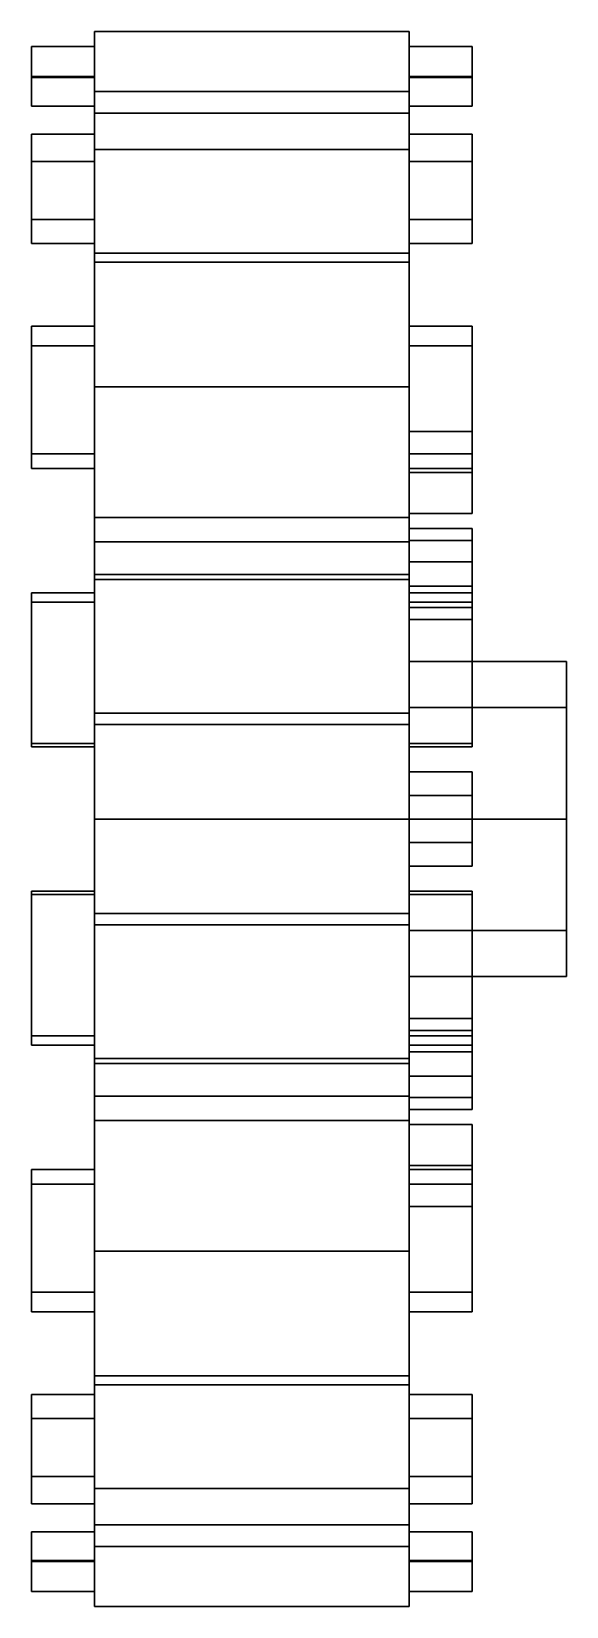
# Model space of a CAD drawing. Extents: x -0.71 to 0.71, y -0.25 to 0.25.
# Drawn here: x 0.54 to 0.71, y -0.25 to 0.25 of the extents above.
import ezdxf

# ---------------------------------------------------------------- set-up
doc = ezdxf.new("R2010")
doc.units = 0
doc.layers.add('WHEELS', color=2, linetype='CONTINUOUS')

msp = doc.modelspace()

# ---------------------------------------------------------------- linework, layer by layer
at = {"layer": 'WHEELS'}
for points in [[(0.56, 0.24524, 0.02392), (0.56, 0.25), (0.56, 0.25), (0.56, 0.24524, -0.02392)], [(0.56, 0.25), (0.56, 0.23097, 0.09567), (0.66, 0.23097, 0.09567), (0.66, 0.25)], [(0.56, 0.23097, -0.09567), (0.56, 0.25), (0.66, 0.25), (0.66, 0.23097, -0.09567)], [(0.66, 0.24524, -0.02392), (0.66, 0.25), (0.66, 0.25), (0.66, 0.24524, 0.02392)], [(0.56, 0.24524, -0.02392), (0.56, 0.23573, -0.07175), (0.54, 0.23573, -0.07175), (0.54, 0.24524, -0.02392)], [(0.54, 0.23573, -0.07175), (0.54, 0.2263, -0.06888), (0.54, 0.23543, -0.02296), (0.54, 0.24524, -0.02392)], [(0.56, 0.23543, -0.02296), (0.56, 0.24524, -0.02392), (0.54, 0.24524, -0.02392), (0.54, 0.23543, -0.02296)], [(0.56, 0.23573, 0.07175), (0.56, 0.24524, 0.02392), (0.54, 0.24524, 0.02392), (0.54, 0.23573, 0.07175)], [(0.56, 0.24524, 0.02392), (0.56, 0.23543, 0.02296), (0.54, 0.23543, 0.02296), (0.54, 0.24524, 0.02392)], [(0.54, 0.24524, 0.02392), (0.54, 0.23543, 0.02296), (0.54, 0.2263, 0.06888), (0.54, 0.23573, 0.07175)], [(0.56, 0.23543, 0.02296), (0.56, 0.24524, 0.02392), (0.56, 0.24524, -0.02392), (0.56, 0.23543, -0.02296)], [(0.66, 0.23543, -0.02296), (0.66, 0.24524, -0.02392), (0.66, 0.24524, 0.02392), (0.66, 0.23543, 0.02296)], [(0.66, 0.24524, 0.02392), (0.66, 0.23573, 0.07175), (0.68, 0.23573, 0.07175), (0.68, 0.24524, 0.02392)], [(0.66, 0.23543, 0.02296), (0.66, 0.24524, 0.02392), (0.68, 0.24524, 0.02392), (0.68, 0.23543, 0.02296)], [(0.66, 0.23573, -0.07175), (0.66, 0.24524, -0.02392), (0.68, 0.24524, -0.02392), (0.68, 0.23573, -0.07175)], [(0.66, 0.24524, -0.02392), (0.66, 0.23543, -0.02296), (0.68, 0.23543, -0.02296), (0.68, 0.24524, -0.02392)], [(0.68, 0.23573, 0.07175), (0.68, 0.2263, 0.06888), (0.68, 0.23543, 0.02296), (0.68, 0.24524, 0.02392)], [(0.68, 0.24524, -0.02392), (0.68, 0.23543, -0.02296), (0.68, 0.2263, -0.06888), (0.68, 0.23573, -0.07175)], [(0.56, 0.23573, -0.07175), (0.56, 0.2263, -0.06888), (0.54, 0.2263, -0.06888), (0.54, 0.23573, -0.07175)], [(0.56, 0.2263, 0.06888), (0.56, 0.23573, 0.07175), (0.54, 0.23573, 0.07175), (0.54, 0.2263, 0.06888)], [(0.56, 0.2263, -0.06888), (0.56, 0.23543, -0.02296), (0.54, 0.23543, -0.02296), (0.54, 0.2263, -0.06888)], [(0.56, 0.23543, 0.02296), (0.56, 0.2263, 0.06888), (0.54, 0.2263, 0.06888), (0.54, 0.23543, 0.02296)], [(0.56, 0.2263, -0.06888), (0.56, 0.23573, -0.07175), (0.56, 0.23097, -0.09567), (0.56, 0.21249, -0.08802)], [(0.56, 0.21249, 0.08802), (0.56, 0.23097, 0.09567), (0.56, 0.23573, 0.07175), (0.56, 0.2263, 0.06888)], [(0.56, 0.22403, -0.03), (0.56, 0.23543, -0.02296), (0.56, 0.2263, -0.06888), (0.56, 0.21249, -0.08802)], [(0.56, 0.21249, 0.08802), (0.56, 0.2263, 0.06888), (0.56, 0.23543, 0.02296), (0.56, 0.22403, 0.03)], [(0.56, 0.22403, 0.03), (0.56, 0.23543, 0.02296), (0.56, 0.23543, -0.02296), (0.56, 0.22403, -0.03)], [(0.66, 0.21249, -0.08802), (0.66, 0.23097, -0.09567), (0.66, 0.23573, -0.07175), (0.66, 0.2263, -0.06888)], [(0.66, 0.2263, 0.06888), (0.66, 0.23573, 0.07175), (0.66, 0.23097, 0.09567), (0.66, 0.21249, 0.08802)], [(0.66, 0.23573, 0.07175), (0.66, 0.2263, 0.06888), (0.68, 0.2263, 0.06888), (0.68, 0.23573, 0.07175)], [(0.66, 0.2263, -0.06888), (0.66, 0.23573, -0.07175), (0.68, 0.23573, -0.07175), (0.68, 0.2263, -0.06888)], [(0.66, 0.21249, -0.08802), (0.66, 0.2263, -0.06888), (0.66, 0.23543, -0.02296), (0.66, 0.22403, -0.03)], [(0.66, 0.22403, -0.03), (0.66, 0.23543, -0.02296), (0.66, 0.23543, 0.02296), (0.66, 0.22403, 0.03)], [(0.66, 0.22403, 0.03), (0.66, 0.23543, 0.02296), (0.66, 0.2263, 0.06888), (0.66, 0.21249, 0.08802)], [(0.66, 0.2263, 0.06888), (0.66, 0.23543, 0.02296), (0.68, 0.23543, 0.02296), (0.68, 0.2263, 0.06888)], [(0.66, 0.23543, -0.02296), (0.66, 0.2263, -0.06888), (0.68, 0.2263, -0.06888), (0.68, 0.23543, -0.02296)], [(0.56, 0.17678, -0.17678), (0.56, 0.23097, -0.09567), (0.66, 0.23097, -0.09567), (0.66, 0.17678, -0.17678)], [(0.56, 0.20872, 0.11131), (0.56, 0.21742, 0.11595), (0.56, 0.23097, 0.09567), (0.56, 0.21249, 0.08802)], [(0.56, 0.21249, -0.08802), (0.56, 0.23097, -0.09567), (0.56, 0.21742, -0.11595), (0.56, 0.20872, -0.11131)], [(0.56, 0.23097, 0.09567), (0.56, 0.17678, 0.17678), (0.66, 0.17678, 0.17678), (0.66, 0.23097, 0.09567)], [(0.66, 0.21249, 0.08802), (0.66, 0.23097, 0.09567), (0.66, 0.21742, 0.11595), (0.66, 0.20872, 0.11131)], [(0.66, 0.20872, -0.11131), (0.66, 0.21742, -0.11595), (0.66, 0.23097, -0.09567), (0.66, 0.21249, -0.08802)], [(0.56, 0.22403, -0.03), (0.56, 0.07757, -0.03), (0.56, 0.07757, 0.03), (0.56, 0.22403, 0.03)], [(0.56, 0.22403, 0.03), (0.56, 0.07757, 0.03), (0.66, 0.07757, 0.03), (0.66, 0.22403, 0.03)], [(0.56, 0.07757, -0.03), (0.56, 0.22403, -0.03), (0.66, 0.22403, -0.03), (0.66, 0.07757, -0.03)], [(0.56, 0.21249, 0.08802), (0.56, 0.22403, 0.03), (0.66, 0.22403, 0.03), (0.66, 0.21249, 0.08802)], [(0.56, 0.22403, -0.03), (0.56, 0.21249, -0.08802), (0.66, 0.21249, -0.08802), (0.66, 0.22403, -0.03)], [(0.66, 0.22403, 0.03), (0.66, 0.07757, 0.03), (0.66, 0.07757, -0.03), (0.66, 0.22403, -0.03)], [(0.56, 0.19032, 0.1565), (0.56, 0.21742, 0.11595), (0.54, 0.21742, 0.11595), (0.54, 0.19032, 0.1565)], [(0.56, 0.21742, 0.11595), (0.56, 0.20872, 0.11131), (0.54, 0.20872, 0.11131), (0.54, 0.21742, 0.11595)], [(0.54, 0.21742, 0.11595), (0.54, 0.20872, 0.11131), (0.54, 0.18271, 0.15024), (0.54, 0.19032, 0.1565)], [(0.56, 0.21742, -0.11595), (0.56, 0.19032, -0.1565), (0.54, 0.19032, -0.1565), (0.54, 0.21742, -0.11595)], [(0.56, 0.20872, -0.11131), (0.56, 0.21742, -0.11595), (0.54, 0.21742, -0.11595), (0.54, 0.20872, -0.11131)], [(0.54, 0.19032, -0.1565), (0.54, 0.18271, -0.15024), (0.54, 0.20872, -0.11131), (0.54, 0.21742, -0.11595)], [(0.66, 0.21742, 0.11595), (0.66, 0.19032, 0.1565), (0.68, 0.19032, 0.1565), (0.68, 0.21742, 0.11595)], [(0.66, 0.20872, 0.11131), (0.66, 0.21742, 0.11595), (0.68, 0.21742, 0.11595), (0.68, 0.20872, 0.11131)], [(0.66, 0.19032, -0.1565), (0.66, 0.21742, -0.11595), (0.68, 0.21742, -0.11595), (0.68, 0.19032, -0.1565)], [(0.66, 0.21742, -0.11595), (0.66, 0.20872, -0.11131), (0.68, 0.20872, -0.11131), (0.68, 0.21742, -0.11595)], [(0.68, 0.19032, 0.1565), (0.68, 0.18271, 0.15024), (0.68, 0.20872, 0.11131), (0.68, 0.21742, 0.11595)], [(0.68, 0.21742, -0.11595), (0.68, 0.20872, -0.11131), (0.68, 0.18271, -0.15024), (0.68, 0.19032, -0.1565)], [(0.56, 0.17963, 0.1372), (0.56, 0.18271, 0.15024), (0.56, 0.20872, 0.11131), (0.56, 0.21249, 0.08802)], [(0.56, 0.21249, -0.08802), (0.56, 0.20872, -0.11131), (0.56, 0.18271, -0.15024), (0.56, 0.17963, -0.1372)], [(0.56, 0.17963, 0.1372), (0.56, 0.21249, 0.08802), (0.66, 0.21249, 0.08802), (0.66, 0.17963, 0.1372)], [(0.56, 0.21249, -0.08802), (0.56, 0.17963, -0.1372), (0.66, 0.17963, -0.1372), (0.66, 0.21249, -0.08802)], [(0.66, 0.21249, 0.08802), (0.66, 0.20872, 0.11131), (0.66, 0.18271, 0.15024), (0.66, 0.17963, 0.1372)], [(0.66, 0.17963, -0.1372), (0.66, 0.18271, -0.15024), (0.66, 0.20872, -0.11131), (0.66, 0.21249, -0.08802)], [(0.56, 0.20872, 0.11131), (0.56, 0.18271, 0.15024), (0.54, 0.18271, 0.15024), (0.54, 0.20872, 0.11131)], [(0.56, 0.18271, -0.15024), (0.56, 0.20872, -0.11131), (0.54, 0.20872, -0.11131), (0.54, 0.18271, -0.15024)], [(0.66, 0.18271, 0.15024), (0.66, 0.20872, 0.11131), (0.68, 0.20872, 0.11131), (0.68, 0.18271, 0.15024)], [(0.66, 0.20872, -0.11131), (0.66, 0.18271, -0.15024), (0.68, 0.18271, -0.15024), (0.68, 0.20872, -0.11131)], [(0.56, 0.18271, 0.15024), (0.56, 0.19032, 0.1565), (0.54, 0.19032, 0.1565), (0.54, 0.18271, 0.15024)], [(0.56, 0.19032, -0.1565), (0.56, 0.18271, -0.15024), (0.54, 0.18271, -0.15024), (0.54, 0.19032, -0.1565)], [(0.56, 0.19032, -0.1565), (0.56, 0.17678, -0.17678), (0.56, 0.17678, -0.17678), (0.56, 0.1565, -0.19032)], [(0.56, 0.18271, -0.15024), (0.56, 0.19032, -0.1565), (0.56, 0.1565, -0.19032), (0.56, 0.15024, -0.18271)], [(0.56, 0.1565, 0.19032), (0.56, 0.17678, 0.17678), (0.56, 0.17678, 0.17678), (0.56, 0.19032, 0.1565)], [(0.56, 0.15024, 0.18271), (0.56, 0.1565, 0.19032), (0.56, 0.19032, 0.1565), (0.56, 0.18271, 0.15024)], [(0.66, 0.1565, -0.19032), (0.66, 0.17678, -0.17678), (0.66, 0.17678, -0.17678), (0.66, 0.19032, -0.1565)], [(0.66, 0.15024, -0.18271), (0.66, 0.1565, -0.19032), (0.66, 0.19032, -0.1565), (0.66, 0.18271, -0.15024)], [(0.66, 0.19032, 0.1565), (0.66, 0.17678, 0.17678), (0.66, 0.17678, 0.17678), (0.66, 0.1565, 0.19032)], [(0.66, 0.18271, 0.15024), (0.66, 0.19032, 0.1565), (0.66, 0.1565, 0.19032), (0.66, 0.15024, 0.18271)], [(0.66, 0.19032, 0.1565), (0.66, 0.18271, 0.15024), (0.68, 0.18271, 0.15024), (0.68, 0.19032, 0.1565)], [(0.66, 0.18271, -0.15024), (0.66, 0.19032, -0.1565), (0.68, 0.19032, -0.1565), (0.68, 0.18271, -0.15024)], [(0.56, 0.17963, -0.1372), (0.56, 0.18271, -0.15024), (0.56, 0.15024, -0.18271), (0.56, 0.1372, -0.17963)], [(0.56, 0.1372, 0.17963), (0.56, 0.15024, 0.18271), (0.56, 0.18271, 0.15024), (0.56, 0.17963, 0.1372)], [(0.66, 0.1372, -0.17963), (0.66, 0.15024, -0.18271), (0.66, 0.18271, -0.15024), (0.66, 0.17963, -0.1372)], [(0.66, 0.17963, 0.1372), (0.66, 0.18271, 0.15024), (0.66, 0.15024, 0.18271), (0.66, 0.1372, 0.17963)], [(0.56, 0.1372, -0.17963), (0.56, 0.03364, -0.07607), (0.56, 0.07607, -0.03364), (0.56, 0.17963, -0.1372)], [(0.56, 0.17963, 0.1372), (0.56, 0.07607, 0.03364), (0.56, 0.03364, 0.07607), (0.56, 0.1372, 0.17963)], [(0.56, 0.07607, 0.03364), (0.56, 0.17963, 0.1372), (0.66, 0.17963, 0.1372), (0.66, 0.07607, 0.03364)], [(0.56, 0.17963, -0.1372), (0.56, 0.07607, -0.03364), (0.66, 0.07607, -0.03364), (0.66, 0.17963, -0.1372)], [(0.56, 0.17678, 0.17678), (0.56, 0.09567, 0.23097), (0.66, 0.09567, 0.23097), (0.66, 0.17678, 0.17678)], [(0.56, 0.09567, -0.23097), (0.56, 0.17678, -0.17678), (0.66, 0.17678, -0.17678), (0.66, 0.09567, -0.23097)], [(0.66, 0.17963, -0.1372), (0.66, 0.07607, -0.03364), (0.66, 0.03364, -0.07607), (0.66, 0.1372, -0.17963)], [(0.66, 0.1372, 0.17963), (0.66, 0.03364, 0.07607), (0.66, 0.07607, 0.03364), (0.66, 0.17963, 0.1372)], [(0.56, 0.11595, 0.21742), (0.56, 0.1565, 0.19032), (0.54, 0.1565, 0.19032), (0.54, 0.11595, 0.21742)], [(0.54, 0.1565, 0.19032), (0.54, 0.15024, 0.18271), (0.54, 0.11131, 0.20872), (0.54, 0.11595, 0.21742)], [(0.56, 0.1565, 0.19032), (0.56, 0.15024, 0.18271), (0.54, 0.15024, 0.18271), (0.54, 0.1565, 0.19032)], [(0.56, 0.1565, -0.19032), (0.56, 0.11595, -0.21742), (0.54, 0.11595, -0.21742), (0.54, 0.1565, -0.19032)], [(0.54, 0.11595, -0.21742), (0.54, 0.11131, -0.20872), (0.54, 0.15024, -0.18271), (0.54, 0.1565, -0.19032)], [(0.56, 0.15024, -0.18271), (0.56, 0.1565, -0.19032), (0.54, 0.1565, -0.19032), (0.54, 0.15024, -0.18271)], [(0.66, 0.1565, 0.19032), (0.66, 0.11595, 0.21742), (0.68, 0.11595, 0.21742), (0.68, 0.1565, 0.19032)], [(0.66, 0.15024, 0.18271), (0.66, 0.1565, 0.19032), (0.68, 0.1565, 0.19032), (0.68, 0.15024, 0.18271)], [(0.66, 0.11595, -0.21742), (0.66, 0.1565, -0.19032), (0.68, 0.1565, -0.19032), (0.68, 0.11595, -0.21742)], [(0.66, 0.1565, -0.19032), (0.66, 0.15024, -0.18271), (0.68, 0.15024, -0.18271), (0.68, 0.1565, -0.19032)], [(0.68, 0.11595, 0.21742), (0.68, 0.11131, 0.20872), (0.68, 0.15024, 0.18271), (0.68, 0.1565, 0.19032)], [(0.68, 0.1565, -0.19032), (0.68, 0.15024, -0.18271), (0.68, 0.11131, -0.20872), (0.68, 0.11595, -0.21742)], [(0.56, 0.15024, 0.18271), (0.56, 0.11131, 0.20872), (0.54, 0.11131, 0.20872), (0.54, 0.15024, 0.18271)], [(0.56, 0.11131, -0.20872), (0.56, 0.15024, -0.18271), (0.54, 0.15024, -0.18271), (0.54, 0.11131, -0.20872)], [(0.56, 0.08802, 0.21249), (0.56, 0.11131, 0.20872), (0.56, 0.15024, 0.18271), (0.56, 0.1372, 0.17963)], [(0.56, 0.1372, -0.17963), (0.56, 0.15024, -0.18271), (0.56, 0.11131, -0.20872), (0.56, 0.08802, -0.21249)], [(0.66, 0.1372, 0.17963), (0.66, 0.15024, 0.18271), (0.66, 0.11131, 0.20872), (0.66, 0.08802, 0.21249)], [(0.66, 0.11131, 0.20872), (0.66, 0.15024, 0.18271), (0.68, 0.15024, 0.18271), (0.68, 0.11131, 0.20872)], [(0.66, 0.08802, -0.21249), (0.66, 0.11131, -0.20872), (0.66, 0.15024, -0.18271), (0.66, 0.1372, -0.17963)], [(0.66, 0.15024, -0.18271), (0.66, 0.11131, -0.20872), (0.68, 0.11131, -0.20872), (0.68, 0.15024, -0.18271)], [(0.56, 0.08802, 0.21249), (0.56, 0.1372, 0.17963), (0.66, 0.1372, 0.17963), (0.66, 0.08802, 0.21249)], [(0.56, 0.03364, -0.07607), (0.56, 0.1372, -0.17963), (0.66, 0.1372, -0.17963), (0.66, 0.03364, -0.07607)], [(0.56, 0.1372, 0.17963), (0.56, 0.03364, 0.07607), (0.66, 0.03364, 0.07607), (0.66, 0.1372, 0.17963)], [(0.56, 0.1372, -0.17963), (0.56, 0.08802, -0.21249), (0.66, 0.08802, -0.21249), (0.66, 0.1372, -0.17963)], [(0.66, 0.11, -0.015), (0.66, 0.12299, -0.0075), (0.68, 0.12299, -0.0075), (0.68, 0.11, -0.015)], [(0.66, 0.12299, -0.0075), (0.66, 0.12299, 0.0075), (0.68, 0.12299, 0.0075), (0.68, 0.12299, -0.0075)], [(0.66, 0.12299, 0.0075), (0.66, 0.11, 0.015), (0.68, 0.11, 0.015), (0.68, 0.12299, 0.0075)], [(0.68, 0.12299, -0.0075), (0.68, 0.12299, 0.0075), (0.68, 0.11, 0.015), (0.68, 0.11, -0.015)], [(0.56, 0.11131, 0.20872), (0.56, 0.11595, 0.21742), (0.54, 0.11595, 0.21742), (0.54, 0.11131, 0.20872)], [(0.56, 0.11595, -0.21742), (0.56, 0.11131, -0.20872), (0.54, 0.11131, -0.20872), (0.54, 0.11595, -0.21742)], [(0.56, 0.08802, 0.21249), (0.56, 0.09567, 0.23097), (0.56, 0.11595, 0.21742), (0.56, 0.11131, 0.20872)], [(0.56, 0.11131, -0.20872), (0.56, 0.11595, -0.21742), (0.56, 0.09567, -0.23097), (0.56, 0.08802, -0.21249)], [(0.66, 0.11131, 0.20872), (0.66, 0.11595, 0.21742), (0.66, 0.09567, 0.23097), (0.66, 0.08802, 0.21249)], [(0.66, 0.11595, 0.21742), (0.66, 0.11131, 0.20872), (0.68, 0.11131, 0.20872), (0.68, 0.11595, 0.21742)], [(0.66, 0.08802, -0.21249), (0.66, 0.09567, -0.23097), (0.66, 0.11595, -0.21742), (0.66, 0.11131, -0.20872)], [(0.66, 0.11131, -0.20872), (0.66, 0.11595, -0.21742), (0.68, 0.11595, -0.21742), (0.68, 0.11131, -0.20872)], [(0.66, 0.11, 0.015), (0.66, 0.09701, 0.0075), (0.68, 0.09701, 0.0075), (0.68, 0.11, 0.015)], [(0.66, 0.09701, -0.0075), (0.66, 0.11, -0.015), (0.68, 0.11, -0.015), (0.68, 0.09701, -0.0075)], [(0.68, 0.11, -0.015), (0.68, 0.11, 0.015), (0.68, 0.09701, 0.0075), (0.68, 0.09701, -0.0075)], [(0.56, 0.06888, 0.2263), (0.56, 0.07175, 0.23573), (0.56, 0.09567, 0.23097), (0.56, 0.08802, 0.21249)], [(0.56, 0.09567, 0.23097), (0.56, 0, 0.25), (0.66, 0, 0.25), (0.66, 0.09567, 0.23097)], [(0.56, 0.08802, -0.21249), (0.56, 0.09567, -0.23097), (0.56, 0.07175, -0.23573), (0.56, 0.06888, -0.2263)], [(0.56, 0, -0.25), (0.56, 0.09567, -0.23097), (0.66, 0.09567, -0.23097), (0.66, 0, -0.25)], [(0.66, 0.09701, 0.0075), (0.66, 0.09701, -0.0075), (0.68, 0.09701, -0.0075), (0.68, 0.09701, 0.0075)], [(0.66, 0.08802, 0.21249), (0.66, 0.09567, 0.23097), (0.66, 0.07175, 0.23573), (0.66, 0.06888, 0.2263)], [(0.66, 0.06888, -0.2263), (0.66, 0.07175, -0.23573), (0.66, 0.09567, -0.23097), (0.66, 0.08802, -0.21249)], [(0.66, 0.08839, 0.06718), (0.66, 0.09227, 0.08166), (0.68, 0.09227, 0.08166), (0.68, 0.08839, 0.06718)], [(0.66, 0.09227, 0.08166), (0.66, 0.08166, 0.09227), (0.68, 0.08166, 0.09227), (0.68, 0.09227, 0.08166)], [(0.66, 0.08166, -0.09227), (0.66, 0.09227, -0.08166), (0.68, 0.09227, -0.08166), (0.68, 0.08166, -0.09227)], [(0.66, 0.09227, -0.08166), (0.66, 0.08839, -0.06718), (0.68, 0.08839, -0.06718), (0.68, 0.09227, -0.08166)], [(0.68, 0.09227, 0.08166), (0.68, 0.08166, 0.09227), (0.68, 0.06718, 0.08839), (0.68, 0.08839, 0.06718)], [(0.68, 0.08166, -0.09227), (0.68, 0.09227, -0.08166), (0.68, 0.08839, -0.06718), (0.68, 0.06718, -0.08839)], [(0.56, 0.03, 0.22403), (0.56, 0.02296, 0.23543), (0.56, 0.06888, 0.2263), (0.56, 0.08802, 0.21249)], [(0.56, 0.03, 0.22403), (0.56, 0.08802, 0.21249), (0.66, 0.08802, 0.21249), (0.66, 0.03, 0.22403)], [(0.56, 0.08802, -0.21249), (0.56, 0.06888, -0.2263), (0.56, 0.02296, -0.23543), (0.56, 0.03, -0.22403)], [(0.56, 0.08802, -0.21249), (0.56, 0.03, -0.22403), (0.66, 0.03, -0.22403), (0.66, 0.08802, -0.21249)], [(0.66, 0.0739, 0.06329), (0.66, 0.08839, 0.06718), (0.68, 0.08839, 0.06718), (0.68, 0.0739, 0.06329)], [(0.66, 0.08839, -0.06718), (0.66, 0.0739, -0.06329), (0.68, 0.0739, -0.06329), (0.68, 0.08839, -0.06718)], [(0.66, 0.08802, 0.21249), (0.66, 0.06888, 0.2263), (0.66, 0.02296, 0.23543), (0.66, 0.03, 0.22403)], [(0.66, 0.03, -0.22403), (0.66, 0.02296, -0.23543), (0.66, 0.06888, -0.2263), (0.66, 0.08802, -0.21249)], [(0.68, 0.08839, 0.06718), (0.68, 0.06718, 0.08839), (0.68, 0.06329, 0.0739), (0.68, 0.0739, 0.06329)], [(0.68, 0.06718, -0.08839), (0.68, 0.08839, -0.06718), (0.68, 0.0739, -0.06329), (0.68, 0.06329, -0.0739)], [(0.66, 0.08166, 0.09227), (0.66, 0.06718, 0.08839), (0.68, 0.06718, 0.08839), (0.68, 0.08166, 0.09227)], [(0.66, 0.06718, -0.08839), (0.66, 0.08166, -0.09227), (0.68, 0.08166, -0.09227), (0.68, 0.06718, -0.08839)], [(0.56, 0.07757, -0.03), (0.56, 0.07607, -0.03364), (0.56, 0.02828, -0.02828), (0.56, 0.04)], [(0.56, 0.07607, 0.03364), (0.56, 0.07757, 0.03), (0.56, 0.04), (0.56, 0.02828, 0.02828)], [(0.56, 0.07757, 0.03), (0.56, 0.07757, -0.03), (0.56, 0.07757, -0.03), (0.56, 0.04)], [(0.56, 0.07757, 0.03), (0.56, 0.07607, 0.03364), (0.66, 0.07607, 0.03364), (0.66, 0.07757, 0.03)], [(0.56, 0.07607, -0.03364), (0.56, 0.07757, -0.03), (0.66, 0.07757, -0.03), (0.66, 0.07607, -0.03364)], [(0.56, 0.07607, -0.03364), (0.56, 0.03364, -0.07607), (0.56, 0.03364, -0.07607), (0.56, 0.02828, -0.02828)], [(0.56, 0.03364, 0.07607), (0.56, 0.07607, 0.03364), (0.56, 0.07607, 0.03364), (0.56, 0.02828, 0.02828)], [(0.66, 0.07757, 0.03), (0.66, 0.07607, 0.03364), (0.66, 0.03536, 0.03536), (0.66, 0.05)], [(0.66, 0.07607, -0.03364), (0.66, 0.07757, -0.03), (0.66, 0.05), (0.66, 0.03536, -0.03536)], [(0.66, 0.07757, -0.03), (0.66, 0.07757, 0.03), (0.66, 0.07757, 0.03), (0.66, 0.05)], [(0.66, 0.07607, 0.03364), (0.66, 0.03364, 0.07607), (0.66, 0.03364, 0.07607), (0.66, 0.03536, 0.03536)], [(0.66, 0.03364, -0.07607), (0.66, 0.07607, -0.03364), (0.66, 0.07607, -0.03364), (0.66, 0.03536, -0.03536)], [(0.54, 0.07175, 0.23573), (0.54, 0.06888, 0.2263), (0.54, 0.02296, 0.23543), (0.54, 0.02392, 0.24524)], [(0.56, 0.07175, 0.23573), (0.56, 0.06888, 0.2263), (0.54, 0.06888, 0.2263), (0.54, 0.07175, 0.23573)], [(0.56, 0.02392, 0.24524), (0.56, 0.07175, 0.23573), (0.54, 0.07175, 0.23573), (0.54, 0.02392, 0.24524)], [(0.56, 0.07175, -0.23573), (0.56, 0.02392, -0.24524), (0.54, 0.02392, -0.24524), (0.54, 0.07175, -0.23573)], [(0.56, 0.06888, -0.2263), (0.56, 0.07175, -0.23573), (0.54, 0.07175, -0.23573), (0.54, 0.06888, -0.2263)], [(0.54, 0.02392, -0.24524), (0.54, 0.02296, -0.23543), (0.54, 0.06888, -0.2263), (0.54, 0.07175, -0.23573)], [(0.66, 0.06329, 0.0739), (0.66, 0.0739, 0.06329), (0.68, 0.0739, 0.06329), (0.68, 0.06329, 0.0739)], [(0.66, 0.0739, -0.06329), (0.66, 0.06329, -0.0739), (0.68, 0.06329, -0.0739), (0.68, 0.0739, -0.06329)], [(0.66, 0.07175, 0.23573), (0.66, 0.02392, 0.24524), (0.68, 0.02392, 0.24524), (0.68, 0.07175, 0.23573)], [(0.66, 0.06888, 0.2263), (0.66, 0.07175, 0.23573), (0.68, 0.07175, 0.23573), (0.68, 0.06888, 0.2263)], [(0.66, 0.07175, -0.23573), (0.66, 0.06888, -0.2263), (0.68, 0.06888, -0.2263), (0.68, 0.07175, -0.23573)], [(0.66, 0.02392, -0.24524), (0.66, 0.07175, -0.23573), (0.68, 0.07175, -0.23573), (0.68, 0.02392, -0.24524)], [(0.68, 0.02392, 0.24524), (0.68, 0.02296, 0.23543), (0.68, 0.06888, 0.2263), (0.68, 0.07175, 0.23573)], [(0.68, 0.07175, -0.23573), (0.68, 0.06888, -0.2263), (0.68, 0.02296, -0.23543), (0.68, 0.02392, -0.24524)], [(0.56, 0.06888, 0.2263), (0.56, 0.02296, 0.23543), (0.54, 0.02296, 0.23543), (0.54, 0.06888, 0.2263)], [(0.56, 0.02296, -0.23543), (0.56, 0.06888, -0.2263), (0.54, 0.06888, -0.2263), (0.54, 0.02296, -0.23543)], [(0.66, 0.02296, 0.23543), (0.66, 0.06888, 0.2263), (0.68, 0.06888, 0.2263), (0.68, 0.02296, 0.23543)], [(0.66, 0.06888, -0.2263), (0.66, 0.02296, -0.23543), (0.68, 0.02296, -0.23543), (0.68, 0.06888, -0.2263)], [(0.66, 0.06718, 0.08839), (0.66, 0.06329, 0.0739), (0.68, 0.06329, 0.0739), (0.68, 0.06718, 0.08839)], [(0.66, 0.06329, -0.0739), (0.66, 0.06718, -0.08839), (0.68, 0.06718, -0.08839), (0.68, 0.06329, -0.0739)], [(0.66, 0.05), (0.66, 0.03536, 0.03536), (0.71, 0.03536, 0.03536), (0.71, 0.05)], [(0.66, 0.03536, -0.03536), (0.66, 0.05), (0.71, 0.05), (0.71, 0.03536, -0.03536)], [(0.71, 0.05), (0.71, 0.03536, 0.03536), (0.71, 0, 0.05), (0.71, 0.03536, -0.03536)], [(0.66, 0.03536, 0.03536), (0.66, 0, 0.05), (0.71, 0, 0.05), (0.71, 0.03536, 0.03536)], [(0.66, 0, -0.05), (0.66, 0.03536, -0.03536), (0.71, 0.03536, -0.03536), (0.71, 0, -0.05)], [(0.66, 0.03364, 0.07607), (0.66, 0.03, 0.07757), (0.66, 0, 0.05), (0.66, 0.03536, 0.03536)], [(0.66, 0.03, -0.07757), (0.66, 0.03364, -0.07607), (0.66, 0.03536, -0.03536), (0.66, 0, -0.05)], [(0.71, 0.03536, -0.03536), (0.71, 0, 0.05), (0.71, -0.03536, 0.03536), (0.71, -0.05)], [(0.71, 0, -0.05), (0.71, 0.03536, -0.03536), (0.71, -0.05), (0.71, -0.03536, -0.03536)], [(0.56, 0.03364, -0.07607), (0.56, 0.03, -0.07757), (0.56, 0, -0.04), (0.56, 0.02828, -0.02828)], [(0.56, 0.03, 0.07757), (0.56, 0.03364, 0.07607), (0.56, 0.02828, 0.02828), (0.56, 0, 0.04)], [(0.56, 0.03364, 0.07607), (0.56, 0.03, 0.07757), (0.66, 0.03, 0.07757), (0.66, 0.03364, 0.07607)], [(0.56, 0.03, -0.07757), (0.56, 0.03364, -0.07607), (0.66, 0.03364, -0.07607), (0.66, 0.03, -0.07757)], [(0.56, 0.03, 0.07757), (0.56, 0.03, 0.22403), (0.66, 0.03, 0.22403), (0.66, 0.03, 0.07757)], [(0.56, -0.03, -0.22403), (0.56, -0.03, -0.07757), (0.56, 0.03, -0.07757), (0.56, 0.03, -0.22403)], [(0.56, 0.03, -0.22403), (0.56, 0.02296, -0.23543), (0.56, -0.02296, -0.23543), (0.56, -0.03, -0.22403)], [(0.66, -0.03, 0.22403), (0.66, -0.03, 0.07757), (0.66, 0.03, 0.07757), (0.66, 0.03, 0.22403)], [(0.66, 0.03, 0.22403), (0.66, 0.02296, 0.23543), (0.66, -0.02296, 0.23543), (0.66, -0.03, 0.22403)], [(0.56, 0.03, 0.22403), (0.56, 0.03, 0.07757), (0.56, -0.03, 0.07757), (0.56, -0.03, 0.22403)], [(0.56, -0.03, 0.22403), (0.56, -0.02296, 0.23543), (0.56, 0.02296, 0.23543), (0.56, 0.03, 0.22403)], [(0.56, 0.03, -0.22403), (0.56, 0.03, -0.07757), (0.66, 0.03, -0.07757), (0.66, 0.03, -0.22403)], [(0.56, 0.03, -0.07757), (0.56, -0.03, -0.07757), (0.56, -0.03, -0.07757), (0.56, 0, -0.04)], [(0.56, -0.03, 0.07757), (0.56, 0.03, 0.07757), (0.56, 0.03, 0.07757), (0.56, 0, 0.04)], [(0.66, 0.03, -0.22403), (0.66, 0.03, -0.07757), (0.66, -0.03, -0.07757), (0.66, -0.03, -0.22403)], [(0.66, -0.03, -0.07757), (0.66, 0.03, -0.07757), (0.66, 0.03, -0.07757), (0.66, 0, -0.05)], [(0.66, 0.03, 0.07757), (0.66, -0.03, 0.07757), (0.66, -0.03, 0.07757), (0.66, 0, 0.05)], [(0.66, -0.03, -0.22403), (0.66, -0.02296, -0.23543), (0.66, 0.02296, -0.23543), (0.66, 0.03, -0.22403)], [(0.56, 0.02296, 0.23543), (0.56, 0.02392, 0.24524), (0.54, 0.02392, 0.24524), (0.54, 0.02296, 0.23543)], [(0.56, 0.02392, -0.24524), (0.56, 0.02296, -0.23543), (0.54, 0.02296, -0.23543), (0.54, 0.02392, -0.24524)], [(0.56, -0.02392, 0.24524), (0.56, 0, 0.25), (0.56, 0, 0.25), (0.56, 0.02392, 0.24524)], [(0.56, -0.02296, 0.23543), (0.56, -0.02392, 0.24524), (0.56, 0.02392, 0.24524), (0.56, 0.02296, 0.23543)], [(0.56, 0.02392, -0.24524), (0.56, 0, -0.25), (0.56, 0, -0.25), (0.56, -0.02392, -0.24524)], [(0.56, 0.02296, -0.23543), (0.56, 0.02392, -0.24524), (0.56, -0.02392, -0.24524), (0.56, -0.02296, -0.23543)], [(0.66, 0.02392, 0.24524), (0.66, 0, 0.25), (0.66, 0, 0.25), (0.66, -0.02392, 0.24524)], [(0.66, 0.02296, 0.23543), (0.66, 0.02392, 0.24524), (0.66, -0.02392, 0.24524), (0.66, -0.02296, 0.23543)], [(0.66, 0.02392, 0.24524), (0.66, 0.02296, 0.23543), (0.68, 0.02296, 0.23543), (0.68, 0.02392, 0.24524)], [(0.66, -0.02392, -0.24524), (0.66, 0, -0.25), (0.66, 0, -0.25), (0.66, 0.02392, -0.24524)], [(0.66, -0.02296, -0.23543), (0.66, -0.02392, -0.24524), (0.66, 0.02392, -0.24524), (0.66, 0.02296, -0.23543)], [(0.66, 0.02296, -0.23543), (0.66, 0.02392, -0.24524), (0.68, 0.02392, -0.24524), (0.68, 0.02296, -0.23543)], [(0.66, 0.015, 0.11), (0.66, 0.0075, 0.12299), (0.68, 0.0075, 0.12299), (0.68, 0.015, 0.11)], [(0.66, 0.0075, 0.09701), (0.66, 0.015, 0.11), (0.68, 0.015, 0.11), (0.68, 0.0075, 0.09701)], [(0.66, 0.015, -0.11), (0.66, 0.0075, -0.09701), (0.68, 0.0075, -0.09701), (0.68, 0.015, -0.11)], [(0.66, 0.0075, -0.12299), (0.66, 0.015, -0.11), (0.68, 0.015, -0.11), (0.68, 0.0075, -0.12299)], [(0.68, 0.0075, 0.12299), (0.68, -0.0075, 0.12299), (0.68, -0.015, 0.11), (0.68, 0.015, 0.11)], [(0.68, 0.015, 0.11), (0.68, -0.015, 0.11), (0.68, -0.0075, 0.09701), (0.68, 0.0075, 0.09701)], [(0.68, -0.015, -0.11), (0.68, 0.015, -0.11), (0.68, 0.0075, -0.09701), (0.68, -0.0075, -0.09701)], [(0.68, -0.0075, -0.12299), (0.68, 0.0075, -0.12299), (0.68, 0.015, -0.11), (0.68, -0.015, -0.11)], [(0.66, 0.0075, 0.12299), (0.66, -0.0075, 0.12299), (0.68, -0.0075, 0.12299), (0.68, 0.0075, 0.12299)], [(0.66, -0.0075, 0.09701), (0.66, 0.0075, 0.09701), (0.68, 0.0075, 0.09701), (0.68, -0.0075, 0.09701)], [(0.66, 0.0075, -0.09701), (0.66, -0.0075, -0.09701), (0.68, -0.0075, -0.09701), (0.68, 0.0075, -0.09701)], [(0.66, -0.0075, -0.12299), (0.66, 0.0075, -0.12299), (0.68, 0.0075, -0.12299), (0.68, -0.0075, -0.12299)], [(0.56, 0, 0.25), (0.56, -0.09567, 0.23097), (0.66, -0.09567, 0.23097), (0.66, 0, 0.25)], [(0.56, -0.03, -0.07757), (0.56, -0.03364, -0.07607), (0.56, -0.02828, -0.02828), (0.56, 0, -0.04)], [(0.56, -0.03364, 0.07607), (0.56, -0.03, 0.07757), (0.56, 0, 0.04), (0.56, -0.02828, 0.02828)], [(0.56, -0.09567, -0.23097), (0.56, 0, -0.25), (0.66, 0, -0.25), (0.66, -0.09567, -0.23097)], [(0.66, 0, 0.05), (0.66, -0.03536, 0.03536), (0.71, -0.03536, 0.03536), (0.71, 0, 0.05)], [(0.66, -0.03536, -0.03536), (0.66, 0, -0.05), (0.71, 0, -0.05), (0.71, -0.03536, -0.03536)], [(0.66, -0.03, 0.07757), (0.66, -0.03364, 0.07607), (0.66, -0.03536, 0.03536), (0.66, 0, 0.05)], [(0.66, -0.03364, -0.07607), (0.66, -0.03, -0.07757), (0.66, 0, -0.05), (0.66, -0.03536, -0.03536)], [(0.66, -0.0075, 0.12299), (0.66, -0.015, 0.11), (0.68, -0.015, 0.11), (0.68, -0.0075, 0.12299)], [(0.66, -0.015, 0.11), (0.66, -0.0075, 0.09701), (0.68, -0.0075, 0.09701), (0.68, -0.015, 0.11)], [(0.66, -0.0075, -0.09701), (0.66, -0.015, -0.11), (0.68, -0.015, -0.11), (0.68, -0.0075, -0.09701)], [(0.66, -0.015, -0.11), (0.66, -0.0075, -0.12299), (0.68, -0.0075, -0.12299), (0.68, -0.015, -0.11)], [(0.56, -0.02296, 0.23543), (0.56, -0.06888, 0.2263), (0.54, -0.06888, 0.2263), (0.54, -0.02296, 0.23543)], [(0.56, -0.02392, 0.24524), (0.56, -0.02296, 0.23543), (0.54, -0.02296, 0.23543), (0.54, -0.02392, 0.24524)], [(0.54, -0.02392, 0.24524), (0.54, -0.02296, 0.23543), (0.54, -0.06888, 0.2263), (0.54, -0.07175, 0.23573)], [(0.56, -0.06888, -0.2263), (0.56, -0.02296, -0.23543), (0.54, -0.02296, -0.23543), (0.54, -0.06888, -0.2263)], [(0.56, -0.02296, -0.23543), (0.56, -0.02392, -0.24524), (0.54, -0.02392, -0.24524), (0.54, -0.02296, -0.23543)], [(0.54, -0.07175, -0.23573), (0.54, -0.06888, -0.2263), (0.54, -0.02296, -0.23543), (0.54, -0.02392, -0.24524)], [(0.56, -0.07175, 0.23573), (0.56, -0.02392, 0.24524), (0.54, -0.02392, 0.24524), (0.54, -0.07175, 0.23573)], [(0.56, -0.02392, -0.24524), (0.56, -0.07175, -0.23573), (0.54, -0.07175, -0.23573), (0.54, -0.02392, -0.24524)], [(0.56, -0.08802, 0.21249), (0.56, -0.06888, 0.2263), (0.56, -0.02296, 0.23543), (0.56, -0.03, 0.22403)], [(0.56, -0.03, -0.22403), (0.56, -0.02296, -0.23543), (0.56, -0.06888, -0.2263), (0.56, -0.08802, -0.21249)], [(0.66, -0.03, 0.22403), (0.66, -0.02296, 0.23543), (0.66, -0.06888, 0.2263), (0.66, -0.08802, 0.21249)], [(0.66, -0.06888, 0.2263), (0.66, -0.02296, 0.23543), (0.68, -0.02296, 0.23543), (0.68, -0.06888, 0.2263)], [(0.66, -0.02296, 0.23543), (0.66, -0.02392, 0.24524), (0.68, -0.02392, 0.24524), (0.68, -0.02296, 0.23543)], [(0.66, -0.08802, -0.21249), (0.66, -0.06888, -0.2263), (0.66, -0.02296, -0.23543), (0.66, -0.03, -0.22403)], [(0.66, -0.02296, -0.23543), (0.66, -0.06888, -0.2263), (0.68, -0.06888, -0.2263), (0.68, -0.02296, -0.23543)], [(0.66, -0.02392, -0.24524), (0.66, -0.02296, -0.23543), (0.68, -0.02296, -0.23543), (0.68, -0.02392, -0.24524)], [(0.66, -0.02392, 0.24524), (0.66, -0.07175, 0.23573), (0.68, -0.07175, 0.23573), (0.68, -0.02392, 0.24524)], [(0.66, -0.07175, -0.23573), (0.66, -0.02392, -0.24524), (0.68, -0.02392, -0.24524), (0.68, -0.07175, -0.23573)], [(0.68, -0.07175, 0.23573), (0.68, -0.06888, 0.2263), (0.68, -0.02296, 0.23543), (0.68, -0.02392, 0.24524)], [(0.68, -0.02392, -0.24524), (0.68, -0.02296, -0.23543), (0.68, -0.06888, -0.2263), (0.68, -0.07175, -0.23573)], [(0.56, -0.03364, -0.07607), (0.56, -0.07607, -0.03364), (0.56, -0.07607, -0.03364), (0.56, -0.02828, -0.02828)], [(0.56, -0.07757, 0.03), (0.56, -0.07607, 0.03364), (0.56, -0.02828, 0.02828), (0.56, -0.04)], [(0.56, -0.07607, 0.03364), (0.56, -0.03364, 0.07607), (0.56, -0.03364, 0.07607), (0.56, -0.02828, 0.02828)], [(0.56, -0.07607, -0.03364), (0.56, -0.07757, -0.03), (0.56, -0.04), (0.56, -0.02828, -0.02828)], [(0.56, -0.03, 0.22403), (0.56, -0.03, 0.07757), (0.66, -0.03, 0.07757), (0.66, -0.03, 0.22403)], [(0.56, -0.08802, 0.21249), (0.56, -0.03, 0.22403), (0.66, -0.03, 0.22403), (0.66, -0.08802, 0.21249)], [(0.56, -0.03, -0.07757), (0.56, -0.03, -0.22403), (0.66, -0.03, -0.22403), (0.66, -0.03, -0.07757)], [(0.56, -0.03, 0.07757), (0.56, -0.03364, 0.07607), (0.66, -0.03364, 0.07607), (0.66, -0.03, 0.07757)], [(0.56, -0.03364, -0.07607), (0.56, -0.03, -0.07757), (0.66, -0.03, -0.07757), (0.66, -0.03364, -0.07607)], [(0.56, -0.03, -0.22403), (0.56, -0.08802, -0.21249), (0.66, -0.08802, -0.21249), (0.66, -0.03, -0.22403)], [(0.56, -0.17963, -0.1372), (0.56, -0.07607, -0.03364), (0.56, -0.03364, -0.07607), (0.56, -0.1372, -0.17963)], [(0.56, -0.1372, -0.17963), (0.56, -0.03364, -0.07607), (0.66, -0.03364, -0.07607), (0.66, -0.1372, -0.17963)], [(0.56, -0.1372, 0.17963), (0.56, -0.03364, 0.07607), (0.56, -0.07607, 0.03364), (0.56, -0.17963, 0.1372)], [(0.56, -0.03364, 0.07607), (0.56, -0.1372, 0.17963), (0.66, -0.1372, 0.17963), (0.66, -0.03364, 0.07607)], [(0.66, -0.1372, -0.17963), (0.66, -0.03364, -0.07607), (0.66, -0.07607, -0.03364), (0.66, -0.17963, -0.1372)], [(0.66, -0.07607, -0.03364), (0.66, -0.03364, -0.07607), (0.66, -0.03364, -0.07607), (0.66, -0.03536, -0.03536)], [(0.66, -0.03364, 0.07607), (0.66, -0.07607, 0.03364), (0.66, -0.07607, 0.03364), (0.66, -0.03536, 0.03536)], [(0.66, -0.17963, 0.1372), (0.66, -0.07607, 0.03364), (0.66, -0.03364, 0.07607), (0.66, -0.1372, 0.17963)], [(0.56, -0.07757, -0.03), (0.56, -0.07757, 0.03), (0.56, -0.07757, 0.03), (0.56, -0.04)], [(0.66, -0.03536, 0.03536), (0.66, -0.05), (0.71, -0.05), (0.71, -0.03536, 0.03536)], [(0.66, -0.05), (0.66, -0.03536, -0.03536), (0.71, -0.03536, -0.03536), (0.71, -0.05)], [(0.66, -0.07757, -0.03), (0.66, -0.07607, -0.03364), (0.66, -0.03536, -0.03536), (0.66, -0.05)], [(0.66, -0.07607, 0.03364), (0.66, -0.07757, 0.03), (0.66, -0.05), (0.66, -0.03536, 0.03536)], [(0.66, -0.07757, 0.03), (0.66, -0.07757, -0.03), (0.66, -0.07757, -0.03), (0.66, -0.05)], [(0.66, -0.06718, -0.08839), (0.66, -0.06329, -0.0739), (0.68, -0.06329, -0.0739), (0.68, -0.06718, -0.08839)], [(0.66, -0.06329, -0.0739), (0.66, -0.0739, -0.06329), (0.68, -0.0739, -0.06329), (0.68, -0.06329, -0.0739)], [(0.66, -0.0739, 0.06329), (0.66, -0.06329, 0.0739), (0.68, -0.06329, 0.0739), (0.68, -0.0739, 0.06329)], [(0.66, -0.06329, 0.0739), (0.66, -0.06718, 0.08839), (0.68, -0.06718, 0.08839), (0.68, -0.06329, 0.0739)], [(0.68, -0.08839, -0.06718), (0.68, -0.06718, -0.08839), (0.68, -0.06329, -0.0739), (0.68, -0.0739, -0.06329)], [(0.68, -0.06718, 0.08839), (0.68, -0.08839, 0.06718), (0.68, -0.0739, 0.06329), (0.68, -0.06329, 0.0739)], [(0.56, -0.06888, 0.2263), (0.56, -0.07175, 0.23573), (0.54, -0.07175, 0.23573), (0.54, -0.06888, 0.2263)], [(0.56, -0.07175, -0.23573), (0.56, -0.06888, -0.2263), (0.54, -0.06888, -0.2263), (0.54, -0.07175, -0.23573)], [(0.56, -0.08802, 0.21249), (0.56, -0.09567, 0.23097), (0.56, -0.07175, 0.23573), (0.56, -0.06888, 0.2263)], [(0.56, -0.06888, -0.2263), (0.56, -0.07175, -0.23573), (0.56, -0.09567, -0.23097), (0.56, -0.08802, -0.21249)], [(0.66, -0.08166, -0.09227), (0.66, -0.06718, -0.08839), (0.68, -0.06718, -0.08839), (0.68, -0.08166, -0.09227)], [(0.66, -0.06718, 0.08839), (0.66, -0.08166, 0.09227), (0.68, -0.08166, 0.09227), (0.68, -0.06718, 0.08839)], [(0.66, -0.06888, 0.2263), (0.66, -0.07175, 0.23573), (0.66, -0.09567, 0.23097), (0.66, -0.08802, 0.21249)], [(0.66, -0.07175, 0.23573), (0.66, -0.06888, 0.2263), (0.68, -0.06888, 0.2263), (0.68, -0.07175, 0.23573)], [(0.66, -0.08802, -0.21249), (0.66, -0.09567, -0.23097), (0.66, -0.07175, -0.23573), (0.66, -0.06888, -0.2263)], [(0.66, -0.06888, -0.2263), (0.66, -0.07175, -0.23573), (0.68, -0.07175, -0.23573), (0.68, -0.06888, -0.2263)], [(0.68, -0.09227, -0.08166), (0.68, -0.08166, -0.09227), (0.68, -0.06718, -0.08839), (0.68, -0.08839, -0.06718)], [(0.68, -0.08166, 0.09227), (0.68, -0.09227, 0.08166), (0.68, -0.08839, 0.06718), (0.68, -0.06718, 0.08839)], [(0.66, -0.0739, -0.06329), (0.66, -0.08839, -0.06718), (0.68, -0.08839, -0.06718), (0.68, -0.0739, -0.06329)], [(0.66, -0.08839, 0.06718), (0.66, -0.0739, 0.06329), (0.68, -0.0739, 0.06329), (0.68, -0.08839, 0.06718)], [(0.56, -0.07607, -0.03364), (0.56, -0.17963, -0.1372), (0.66, -0.17963, -0.1372), (0.66, -0.07607, -0.03364)], [(0.56, -0.07757, -0.03), (0.56, -0.07607, -0.03364), (0.66, -0.07607, -0.03364), (0.66, -0.07757, -0.03)], [(0.56, -0.07607, 0.03364), (0.56, -0.07757, 0.03), (0.66, -0.07757, 0.03), (0.66, -0.07607, 0.03364)], [(0.56, -0.17963, 0.1372), (0.56, -0.07607, 0.03364), (0.66, -0.07607, 0.03364), (0.66, -0.17963, 0.1372)], [(0.56, -0.22403, 0.03), (0.56, -0.07757, 0.03), (0.56, -0.07757, -0.03), (0.56, -0.22403, -0.03)], [(0.56, -0.22403, -0.03), (0.56, -0.07757, -0.03), (0.66, -0.07757, -0.03), (0.66, -0.22403, -0.03)], [(0.56, -0.07757, 0.03), (0.56, -0.22403, 0.03), (0.66, -0.22403, 0.03), (0.66, -0.07757, 0.03)], [(0.66, -0.22403, -0.03), (0.66, -0.07757, -0.03), (0.66, -0.07757, 0.03), (0.66, -0.22403, 0.03)], [(0.66, -0.09227, -0.08166), (0.66, -0.08166, -0.09227), (0.68, -0.08166, -0.09227), (0.68, -0.09227, -0.08166)], [(0.66, -0.08166, 0.09227), (0.66, -0.09227, 0.08166), (0.68, -0.09227, 0.08166), (0.68, -0.08166, 0.09227)], [(0.56, -0.1372, 0.17963), (0.56, -0.15024, 0.18271), (0.56, -0.11131, 0.20872), (0.56, -0.08802, 0.21249)], [(0.56, -0.11131, 0.20872), (0.56, -0.11595, 0.21742), (0.56, -0.09567, 0.23097), (0.56, -0.08802, 0.21249)], [(0.56, -0.1372, 0.17963), (0.56, -0.08802, 0.21249), (0.66, -0.08802, 0.21249), (0.66, -0.1372, 0.17963)], [(0.56, -0.08802, -0.21249), (0.56, -0.09567, -0.23097), (0.56, -0.11595, -0.21742), (0.56, -0.11131, -0.20872)], [(0.56, -0.08802, -0.21249), (0.56, -0.11131, -0.20872), (0.56, -0.15024, -0.18271), (0.56, -0.1372, -0.17963)], [(0.56, -0.08802, -0.21249), (0.56, -0.1372, -0.17963), (0.66, -0.1372, -0.17963), (0.66, -0.08802, -0.21249)], [(0.66, -0.08802, 0.21249), (0.66, -0.09567, 0.23097), (0.66, -0.11595, 0.21742), (0.66, -0.11131, 0.20872)], [(0.66, -0.08802, 0.21249), (0.66, -0.11131, 0.20872), (0.66, -0.15024, 0.18271), (0.66, -0.1372, 0.17963)], [(0.66, -0.1372, -0.17963), (0.66, -0.15024, -0.18271), (0.66, -0.11131, -0.20872), (0.66, -0.08802, -0.21249)], [(0.66, -0.11131, -0.20872), (0.66, -0.11595, -0.21742), (0.66, -0.09567, -0.23097), (0.66, -0.08802, -0.21249)], [(0.66, -0.08839, -0.06718), (0.66, -0.09227, -0.08166), (0.68, -0.09227, -0.08166), (0.68, -0.08839, -0.06718)], [(0.66, -0.09227, 0.08166), (0.66, -0.08839, 0.06718), (0.68, -0.08839, 0.06718), (0.68, -0.09227, 0.08166)], [(0.56, -0.09567, 0.23097), (0.56, -0.17678, 0.17678), (0.66, -0.17678, 0.17678), (0.66, -0.09567, 0.23097)], [(0.56, -0.17678, -0.17678), (0.56, -0.09567, -0.23097), (0.66, -0.09567, -0.23097), (0.66, -0.17678, -0.17678)], [(0.66, -0.11, -0.015), (0.66, -0.09701, -0.0075), (0.68, -0.09701, -0.0075), (0.68, -0.11, -0.015)], [(0.66, -0.09701, -0.0075), (0.66, -0.09701, 0.0075), (0.68, -0.09701, 0.0075), (0.68, -0.09701, -0.0075)], [(0.66, -0.09701, 0.0075), (0.66, -0.11, 0.015), (0.68, -0.11, 0.015), (0.68, -0.09701, 0.0075)], [(0.68, -0.11, 0.015), (0.68, -0.11, -0.015), (0.68, -0.09701, -0.0075), (0.68, -0.09701, 0.0075)], [(0.66, -0.11, 0.015), (0.66, -0.12299, 0.0075), (0.68, -0.12299, 0.0075), (0.68, -0.11, 0.015)], [(0.66, -0.12299, -0.0075), (0.66, -0.11, -0.015), (0.68, -0.11, -0.015), (0.68, -0.12299, -0.0075)], [(0.68, -0.12299, 0.0075), (0.68, -0.12299, -0.0075), (0.68, -0.11, -0.015), (0.68, -0.11, 0.015)], [(0.56, -0.11595, 0.21742), (0.56, -0.11131, 0.20872), (0.54, -0.11131, 0.20872), (0.54, -0.11595, 0.21742)], [(0.54, -0.11595, 0.21742), (0.54, -0.11131, 0.20872), (0.54, -0.15024, 0.18271), (0.54, -0.1565, 0.19032)], [(0.56, -0.11131, 0.20872), (0.56, -0.15024, 0.18271), (0.54, -0.15024, 0.18271), (0.54, -0.11131, 0.20872)], [(0.56, -0.11131, -0.20872), (0.56, -0.11595, -0.21742), (0.54, -0.11595, -0.21742), (0.54, -0.11131, -0.20872)], [(0.54, -0.1565, -0.19032), (0.54, -0.15024, -0.18271), (0.54, -0.11131, -0.20872), (0.54, -0.11595, -0.21742)], [(0.56, -0.15024, -0.18271), (0.56, -0.11131, -0.20872), (0.54, -0.11131, -0.20872), (0.54, -0.15024, -0.18271)], [(0.66, -0.11131, 0.20872), (0.66, -0.11595, 0.21742), (0.68, -0.11595, 0.21742), (0.68, -0.11131, 0.20872)], [(0.66, -0.15024, 0.18271), (0.66, -0.11131, 0.20872), (0.68, -0.11131, 0.20872), (0.68, -0.15024, 0.18271)], [(0.66, -0.11131, -0.20872), (0.66, -0.15024, -0.18271), (0.68, -0.15024, -0.18271), (0.68, -0.11131, -0.20872)], [(0.66, -0.11595, -0.21742), (0.66, -0.11131, -0.20872), (0.68, -0.11131, -0.20872), (0.68, -0.11595, -0.21742)], [(0.68, -0.1565, 0.19032), (0.68, -0.15024, 0.18271), (0.68, -0.11131, 0.20872), (0.68, -0.11595, 0.21742)], [(0.68, -0.11595, -0.21742), (0.68, -0.11131, -0.20872), (0.68, -0.15024, -0.18271), (0.68, -0.1565, -0.19032)], [(0.56, -0.1565, 0.19032), (0.56, -0.11595, 0.21742), (0.54, -0.11595, 0.21742), (0.54, -0.1565, 0.19032)], [(0.56, -0.11595, -0.21742), (0.56, -0.1565, -0.19032), (0.54, -0.1565, -0.19032), (0.54, -0.11595, -0.21742)], [(0.66, -0.11595, 0.21742), (0.66, -0.1565, 0.19032), (0.68, -0.1565, 0.19032), (0.68, -0.11595, 0.21742)], [(0.66, -0.1565, -0.19032), (0.66, -0.11595, -0.21742), (0.68, -0.11595, -0.21742), (0.68, -0.1565, -0.19032)], [(0.66, -0.12299, 0.0075), (0.66, -0.12299, -0.0075), (0.68, -0.12299, -0.0075), (0.68, -0.12299, 0.0075)], [(0.56, -0.1372, -0.17963), (0.56, -0.15024, -0.18271), (0.56, -0.18271, -0.15024), (0.56, -0.17963, -0.1372)], [(0.56, -0.17963, 0.1372), (0.56, -0.18271, 0.15024), (0.56, -0.15024, 0.18271), (0.56, -0.1372, 0.17963)], [(0.66, -0.17963, -0.1372), (0.66, -0.18271, -0.15024), (0.66, -0.15024, -0.18271), (0.66, -0.1372, -0.17963)], [(0.66, -0.1372, 0.17963), (0.66, -0.15024, 0.18271), (0.66, -0.18271, 0.15024), (0.66, -0.17963, 0.1372)], [(0.56, -0.15024, 0.18271), (0.56, -0.1565, 0.19032), (0.54, -0.1565, 0.19032), (0.54, -0.15024, 0.18271)], [(0.56, -0.1565, -0.19032), (0.56, -0.15024, -0.18271), (0.54, -0.15024, -0.18271), (0.54, -0.1565, -0.19032)], [(0.56, -0.15024, -0.18271), (0.56, -0.1565, -0.19032), (0.56, -0.19032, -0.1565), (0.56, -0.18271, -0.15024)], [(0.56, -0.18271, 0.15024), (0.56, -0.19032, 0.1565), (0.56, -0.1565, 0.19032), (0.56, -0.15024, 0.18271)], [(0.66, -0.18271, -0.15024), (0.66, -0.19032, -0.1565), (0.66, -0.1565, -0.19032), (0.66, -0.15024, -0.18271)], [(0.66, -0.15024, 0.18271), (0.66, -0.1565, 0.19032), (0.66, -0.19032, 0.1565), (0.66, -0.18271, 0.15024)], [(0.66, -0.1565, 0.19032), (0.66, -0.15024, 0.18271), (0.68, -0.15024, 0.18271), (0.68, -0.1565, 0.19032)], [(0.66, -0.15024, -0.18271), (0.66, -0.1565, -0.19032), (0.68, -0.1565, -0.19032), (0.68, -0.15024, -0.18271)], [(0.56, -0.1565, -0.19032), (0.56, -0.17678, -0.17678), (0.56, -0.17678, -0.17678), (0.56, -0.19032, -0.1565)], [(0.56, -0.19032, 0.1565), (0.56, -0.17678, 0.17678), (0.56, -0.17678, 0.17678), (0.56, -0.1565, 0.19032)], [(0.66, -0.19032, -0.1565), (0.66, -0.17678, -0.17678), (0.66, -0.17678, -0.17678), (0.66, -0.1565, -0.19032)], [(0.66, -0.1565, 0.19032), (0.66, -0.17678, 0.17678), (0.66, -0.17678, 0.17678), (0.66, -0.19032, 0.1565)], [(0.56, -0.23097, -0.09567), (0.56, -0.17678, -0.17678), (0.66, -0.17678, -0.17678), (0.66, -0.23097, -0.09567)], [(0.56, -0.17678, 0.17678), (0.56, -0.23097, 0.09567), (0.66, -0.23097, 0.09567), (0.66, -0.17678, 0.17678)], [(0.56, -0.21249, 0.08802), (0.56, -0.20872, 0.11131), (0.56, -0.18271, 0.15024), (0.56, -0.17963, 0.1372)], [(0.56, -0.17963, -0.1372), (0.56, -0.18271, -0.15024), (0.56, -0.20872, -0.11131), (0.56, -0.21249, -0.08802)], [(0.56, -0.17963, -0.1372), (0.56, -0.21249, -0.08802), (0.66, -0.21249, -0.08802), (0.66, -0.17963, -0.1372)], [(0.56, -0.21249, 0.08802), (0.56, -0.17963, 0.1372), (0.66, -0.17963, 0.1372), (0.66, -0.21249, 0.08802)], [(0.66, -0.21249, -0.08802), (0.66, -0.20872, -0.11131), (0.66, -0.18271, -0.15024), (0.66, -0.17963, -0.1372)], [(0.66, -0.17963, 0.1372), (0.66, -0.18271, 0.15024), (0.66, -0.20872, 0.11131), (0.66, -0.21249, 0.08802)], [(0.56, -0.18271, 0.15024), (0.56, -0.20872, 0.11131), (0.54, -0.20872, 0.11131), (0.54, -0.18271, 0.15024)], [(0.56, -0.19032, 0.1565), (0.56, -0.18271, 0.15024), (0.54, -0.18271, 0.15024), (0.54, -0.19032, 0.1565)], [(0.54, -0.19032, 0.1565), (0.54, -0.18271, 0.15024), (0.54, -0.20872, 0.11131), (0.54, -0.21742, 0.11595)], [(0.56, -0.20872, -0.11131), (0.56, -0.18271, -0.15024), (0.54, -0.18271, -0.15024), (0.54, -0.20872, -0.11131)], [(0.56, -0.18271, -0.15024), (0.56, -0.19032, -0.1565), (0.54, -0.19032, -0.1565), (0.54, -0.18271, -0.15024)], [(0.54, -0.21742, -0.11595), (0.54, -0.20872, -0.11131), (0.54, -0.18271, -0.15024), (0.54, -0.19032, -0.1565)], [(0.66, -0.18271, -0.15024), (0.66, -0.20872, -0.11131), (0.68, -0.20872, -0.11131), (0.68, -0.18271, -0.15024)], [(0.66, -0.19032, -0.1565), (0.66, -0.18271, -0.15024), (0.68, -0.18271, -0.15024), (0.68, -0.19032, -0.1565)], [(0.66, -0.20872, 0.11131), (0.66, -0.18271, 0.15024), (0.68, -0.18271, 0.15024), (0.68, -0.20872, 0.11131)], [(0.66, -0.18271, 0.15024), (0.66, -0.19032, 0.1565), (0.68, -0.19032, 0.1565), (0.68, -0.18271, 0.15024)], [(0.68, -0.19032, -0.1565), (0.68, -0.18271, -0.15024), (0.68, -0.20872, -0.11131), (0.68, -0.21742, -0.11595)], [(0.68, -0.21742, 0.11595), (0.68, -0.20872, 0.11131), (0.68, -0.18271, 0.15024), (0.68, -0.19032, 0.1565)], [(0.56, -0.21742, 0.11595), (0.56, -0.19032, 0.1565), (0.54, -0.19032, 0.1565), (0.54, -0.21742, 0.11595)], [(0.56, -0.19032, -0.1565), (0.56, -0.21742, -0.11595), (0.54, -0.21742, -0.11595), (0.54, -0.19032, -0.1565)], [(0.66, -0.21742, -0.11595), (0.66, -0.19032, -0.1565), (0.68, -0.19032, -0.1565), (0.68, -0.21742, -0.11595)], [(0.66, -0.19032, 0.1565), (0.66, -0.21742, 0.11595), (0.68, -0.21742, 0.11595), (0.68, -0.19032, 0.1565)], [(0.56, -0.20872, 0.11131), (0.56, -0.21742, 0.11595), (0.54, -0.21742, 0.11595), (0.54, -0.20872, 0.11131)], [(0.56, -0.21742, -0.11595), (0.56, -0.20872, -0.11131), (0.54, -0.20872, -0.11131), (0.54, -0.21742, -0.11595)], [(0.56, -0.21249, 0.08802), (0.56, -0.23097, 0.09567), (0.56, -0.21742, 0.11595), (0.56, -0.20872, 0.11131)], [(0.56, -0.20872, -0.11131), (0.56, -0.21742, -0.11595), (0.56, -0.23097, -0.09567), (0.56, -0.21249, -0.08802)], [(0.66, -0.21249, -0.08802), (0.66, -0.23097, -0.09567), (0.66, -0.21742, -0.11595), (0.66, -0.20872, -0.11131)], [(0.66, -0.20872, 0.11131), (0.66, -0.21742, 0.11595), (0.66, -0.23097, 0.09567), (0.66, -0.21249, 0.08802)], [(0.66, -0.20872, -0.11131), (0.66, -0.21742, -0.11595), (0.68, -0.21742, -0.11595), (0.68, -0.20872, -0.11131)], [(0.66, -0.21742, 0.11595), (0.66, -0.20872, 0.11131), (0.68, -0.20872, 0.11131), (0.68, -0.21742, 0.11595)], [(0.56, -0.21249, -0.08802), (0.56, -0.23097, -0.09567), (0.56, -0.23573, -0.07175), (0.56, -0.2263, -0.06888)], [(0.56, -0.21249, -0.08802), (0.56, -0.2263, -0.06888), (0.56, -0.23543, -0.02296), (0.56, -0.22403, -0.03)], [(0.56, -0.22403, 0.03), (0.56, -0.23543, 0.02296), (0.56, -0.2263, 0.06888), (0.56, -0.21249, 0.08802)], [(0.56, -0.2263, 0.06888), (0.56, -0.23573, 0.07175), (0.56, -0.23097, 0.09567), (0.56, -0.21249, 0.08802)], [(0.56, -0.21249, -0.08802), (0.56, -0.22403, -0.03), (0.66, -0.22403, -0.03), (0.66, -0.21249, -0.08802)], [(0.56, -0.22403, 0.03), (0.56, -0.21249, 0.08802), (0.66, -0.21249, 0.08802), (0.66, -0.22403, 0.03)], [(0.66, -0.21249, 0.08802), (0.66, -0.23097, 0.09567), (0.66, -0.23573, 0.07175), (0.66, -0.2263, 0.06888)], [(0.66, -0.21249, 0.08802), (0.66, -0.2263, 0.06888), (0.66, -0.23543, 0.02296), (0.66, -0.22403, 0.03)], [(0.66, -0.22403, -0.03), (0.66, -0.23543, -0.02296), (0.66, -0.2263, -0.06888), (0.66, -0.21249, -0.08802)], [(0.66, -0.2263, -0.06888), (0.66, -0.23573, -0.07175), (0.66, -0.23097, -0.09567), (0.66, -0.21249, -0.08802)], [(0.56, -0.22403, -0.03), (0.56, -0.23543, -0.02296), (0.56, -0.23543, 0.02296), (0.56, -0.22403, 0.03)], [(0.66, -0.22403, 0.03), (0.66, -0.23543, 0.02296), (0.66, -0.23543, -0.02296), (0.66, -0.22403, -0.03)], [(0.56, -0.2263, -0.06888), (0.56, -0.23573, -0.07175), (0.54, -0.23573, -0.07175), (0.54, -0.2263, -0.06888)], [(0.54, -0.24524, -0.02392), (0.54, -0.23543, -0.02296), (0.54, -0.2263, -0.06888), (0.54, -0.23573, -0.07175)], [(0.56, -0.2263, 0.06888), (0.56, -0.23543, 0.02296), (0.54, -0.23543, 0.02296), (0.54, -0.2263, 0.06888)], [(0.56, -0.23573, 0.07175), (0.56, -0.2263, 0.06888), (0.54, -0.2263, 0.06888), (0.54, -0.23573, 0.07175)], [(0.54, -0.23573, 0.07175), (0.54, -0.2263, 0.06888), (0.54, -0.23543, 0.02296), (0.54, -0.24524, 0.02392)], [(0.56, -0.23543, -0.02296), (0.56, -0.2263, -0.06888), (0.54, -0.2263, -0.06888), (0.54, -0.23543, -0.02296)], [(0.66, -0.2263, -0.06888), (0.66, -0.23543, -0.02296), (0.68, -0.23543, -0.02296), (0.68, -0.2263, -0.06888)], [(0.66, -0.23573, -0.07175), (0.66, -0.2263, -0.06888), (0.68, -0.2263, -0.06888), (0.68, -0.23573, -0.07175)], [(0.66, -0.23543, 0.02296), (0.66, -0.2263, 0.06888), (0.68, -0.2263, 0.06888), (0.68, -0.23543, 0.02296)], [(0.66, -0.2263, 0.06888), (0.66, -0.23573, 0.07175), (0.68, -0.23573, 0.07175), (0.68, -0.2263, 0.06888)], [(0.68, -0.23573, -0.07175), (0.68, -0.2263, -0.06888), (0.68, -0.23543, -0.02296), (0.68, -0.24524, -0.02392)], [(0.68, -0.24524, 0.02392), (0.68, -0.23543, 0.02296), (0.68, -0.2263, 0.06888), (0.68, -0.23573, 0.07175)], [(0.56, -0.23097, 0.09567), (0.56, -0.25), (0.66, -0.25), (0.66, -0.23097, 0.09567)], [(0.56, -0.25), (0.56, -0.23097, -0.09567), (0.66, -0.23097, -0.09567), (0.66, -0.25)], [(0.56, -0.23543, 0.02296), (0.56, -0.24524, 0.02392), (0.54, -0.24524, 0.02392), (0.54, -0.23543, 0.02296)], [(0.56, -0.24524, -0.02392), (0.56, -0.23543, -0.02296), (0.54, -0.23543, -0.02296), (0.54, -0.24524, -0.02392)], [(0.56, -0.23573, -0.07175), (0.56, -0.24524, -0.02392), (0.54, -0.24524, -0.02392), (0.54, -0.23573, -0.07175)], [(0.56, -0.24524, 0.02392), (0.56, -0.23573, 0.07175), (0.54, -0.23573, 0.07175), (0.54, -0.24524, 0.02392)], [(0.56, -0.23543, -0.02296), (0.56, -0.24524, -0.02392), (0.56, -0.24524, 0.02392), (0.56, -0.23543, 0.02296)], [(0.66, -0.23543, 0.02296), (0.66, -0.24524, 0.02392), (0.66, -0.24524, -0.02392), (0.66, -0.23543, -0.02296)], [(0.66, -0.23543, -0.02296), (0.66, -0.24524, -0.02392), (0.68, -0.24524, -0.02392), (0.68, -0.23543, -0.02296)], [(0.66, -0.24524, 0.02392), (0.66, -0.23543, 0.02296), (0.68, -0.23543, 0.02296), (0.68, -0.24524, 0.02392)], [(0.66, -0.24524, -0.02392), (0.66, -0.23573, -0.07175), (0.68, -0.23573, -0.07175), (0.68, -0.24524, -0.02392)], [(0.66, -0.23573, 0.07175), (0.66, -0.24524, 0.02392), (0.68, -0.24524, 0.02392), (0.68, -0.23573, 0.07175)], [(0.56, -0.24524, -0.02392), (0.56, -0.25), (0.56, -0.25), (0.56, -0.24524, 0.02392)], [(0.66, -0.24524, 0.02392), (0.66, -0.25), (0.66, -0.25), (0.66, -0.24524, -0.02392)]]:
    msp.add_3dface(points, dxfattribs=at)

doc.saveas('drawing.dxf')
